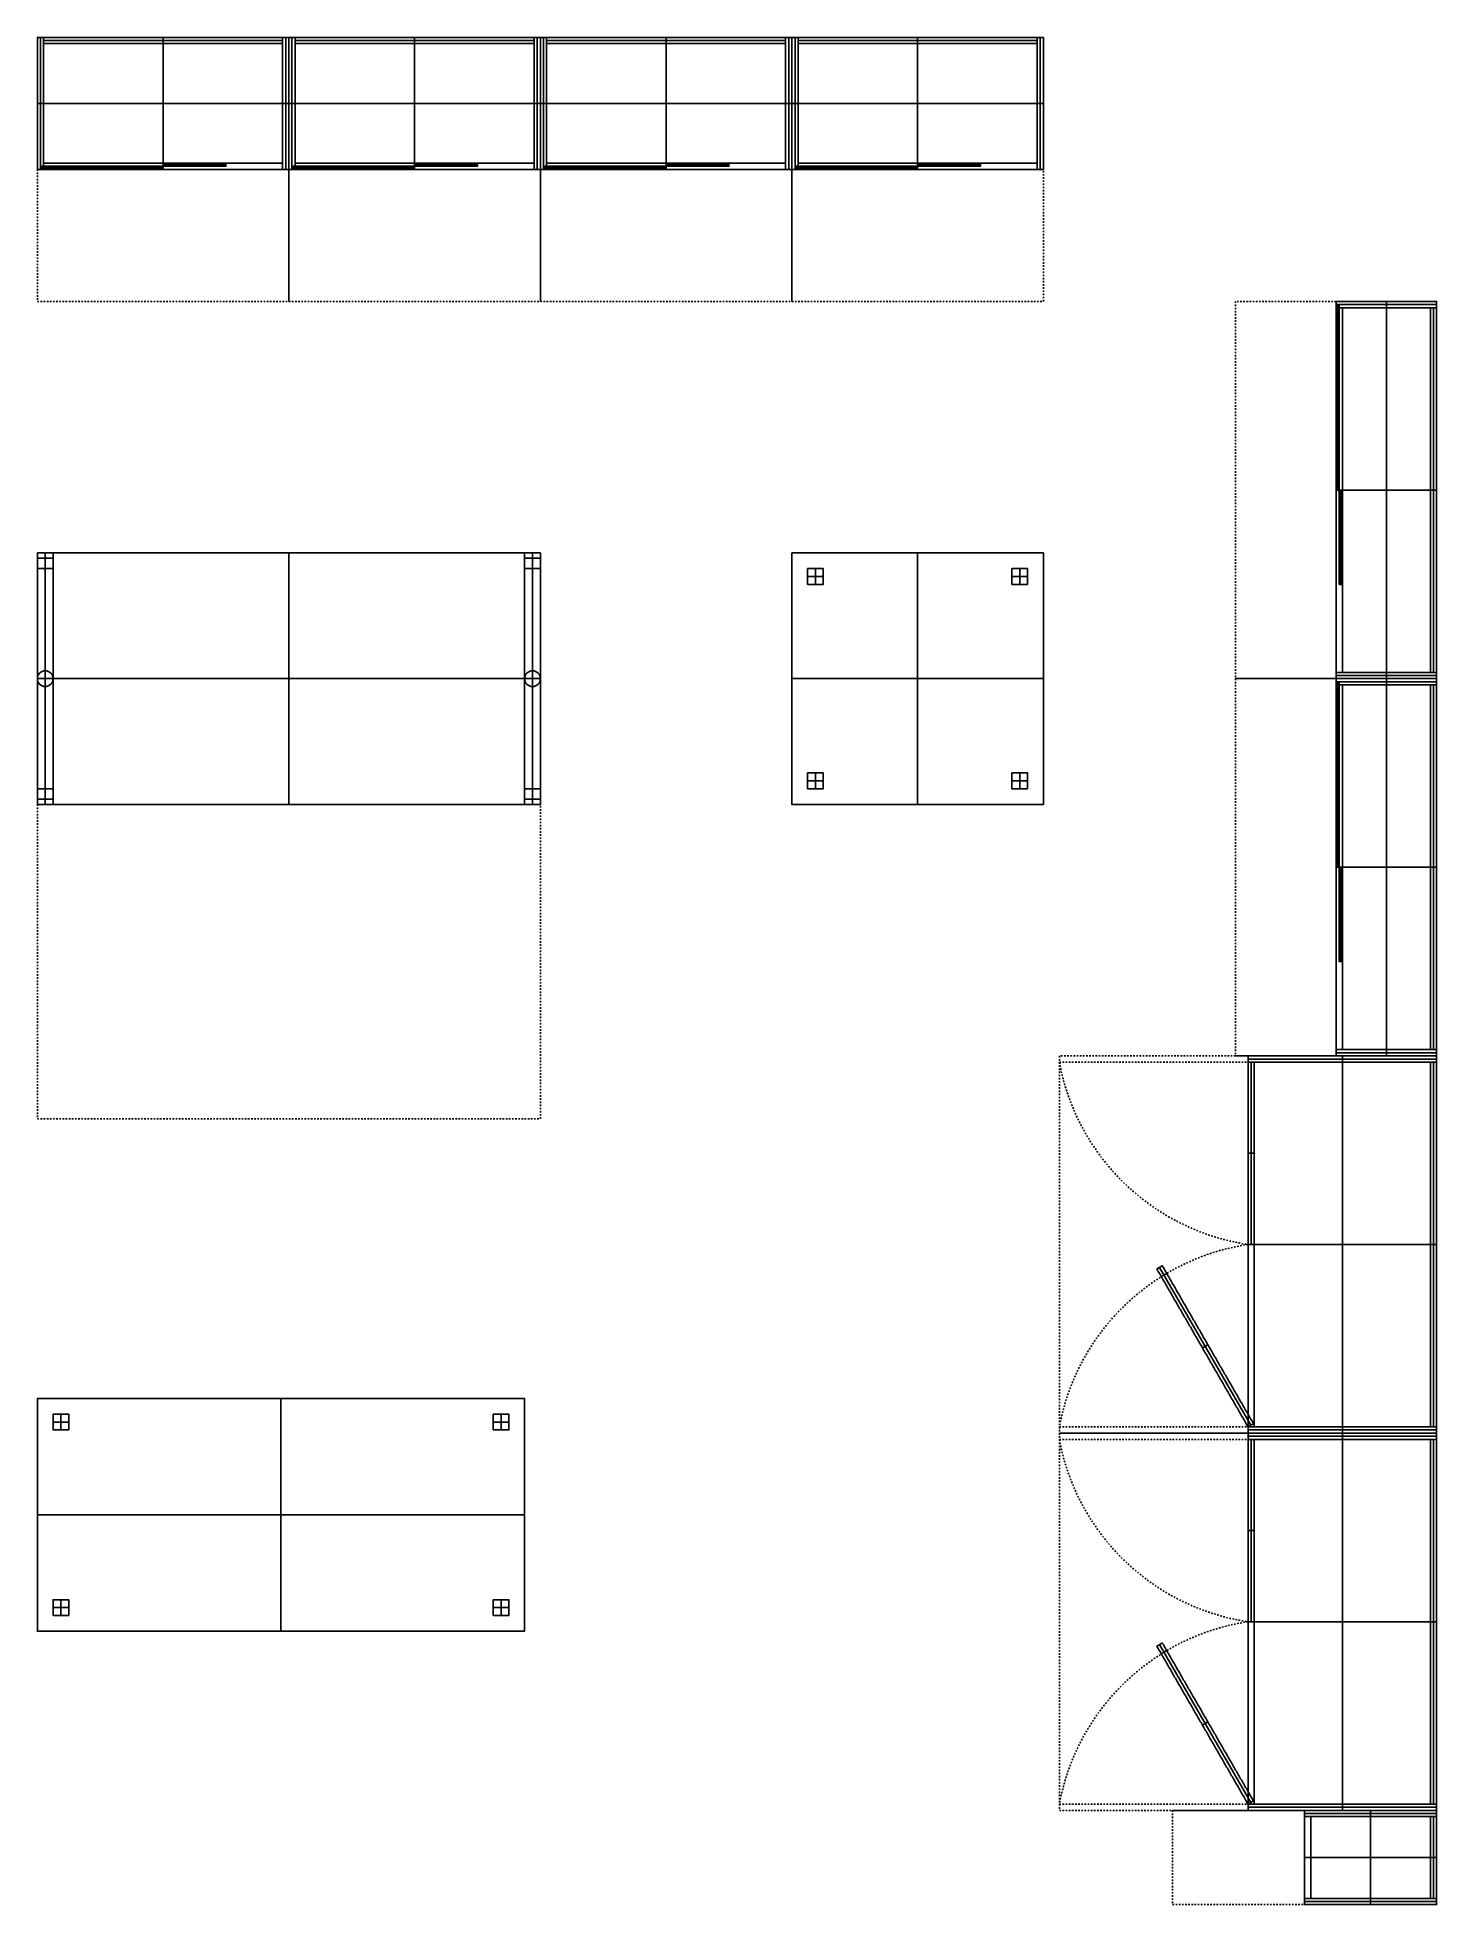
# Model space of a CAD drawing. Header units: millimetres. Extents: x 1939 to 6390, y -5520 to 420.
import ezdxf

# ---------------------------------------------------------------- set-up
doc = ezdxf.new("R2010")
doc.units = ezdxf.units.MM
doc.header["$MEASUREMENT"] = 0
doc.linetypes.add('Dashed', pattern=[10, 5, -5])
for name, color, linetype, true_color in [('Furniture', 18, 'Continuous', 0x000000), ('Furniture$AC-Function_area', 4, 'Dashed', 0x00ffff), ('Furniture$AC-Geom2d', 1, 'Continuous', 0xff0000), ('Furniture$AC-Geom3d', 7, 'Continuous', 0xffffff), ('Furniture$AC-Working_area', 4, 'Dashed', 0x00ffff)]:
    doc.layers.add(name, color=color, linetype=linetype, true_color=true_color)

# ---------------------------------------------------------------- blocks, each defined once
blk = doc.blocks.new('Shelf30.0x42.0')
at = {"layer": 'Furniture$AC-Function_area'}
blk.add_lwpolyline([(0, -420), (300, -420), (300, 0), (0, 0)], close=True, dxfattribs=at)
blk.add_lwpolyline([(0, -420), (300, -420), (300, 0), (0, 0)], close=True, dxfattribs=at)
at = {"layer": 'Furniture$AC-Geom2d'}
blk.add_lwpolyline([(0, 0), (300, 0), (300, 420), (0, 420)], close=True, dxfattribs=at)
at = {"layer": 'Furniture$AC-Geom3d'}
for p, q in [((10, 420), (10, 0)), ((10, 0, 780), (10, 420, 780)), ((150, 420), (150, 400)), ((150, 400, 780), (150, 420, 780)), ((150, 420, 780), (150, 0, 780)), ((150, 0, 800), (150, 420, 800)), ((290, 420), (290, 0)), ((290, 0, 780), (290, 420, 780)), ((20, 410), (280, 410)), ((20, 410, 780), (280, 410, 780)), ((150, 400, 50), (150, 20, 50)), ((150, 20), (150, 400)), ((150, 400, 420), (150, 20, 420)), ((150, 20, 440), (150, 400, 440)), ((0, 210, 780), (300, 210, 780)), ((0, 210, 800), (300, 210, 800)), ((0, 210), (20, 210)), ((0, 210, 780), (20, 210, 780)), ((20, 210, 50), (280, 210, 50)), ((20, 210), (280, 210)), ((20, 210, 420), (280, 210, 420)), ((20, 210, 440), (280, 210, 440)), ((280, 210), (300, 210)), ((280, 210, 780), (300, 210, 780))]:
    blk.add_line(p, q, dxfattribs=at)
for points in [[(0, 0, 780), (0, 210, 780), (0, 420, 780)], [(0, 420, 780), (150, 420, 780), (300, 420, 780)], [(0, 420, 800), (0, 210, 800), (0, 0, 800)], [(300, 420, 800), (150, 420, 800), (0, 420, 800)], [(0, 420, 780), (0, 420, 790), (0, 420, 800)], [(0, 420, 790), (0, 210, 790), (0, 0, 790)], [(300, 420, 790), (150, 420, 790), (0, 420, 790)], [(0, 0), (0, 210), (0, 420)], [(0, 420), (10, 420), (20, 420)], [(0, 420, 780), (0, 210, 780), (0, 0, 780)], [(20, 420, 780), (10, 420, 780), (0, 420, 780)], [(0, 420), (0, 420, 390), (0, 420, 780)], [(0, 420, 390), (0, 210, 390), (0, 0, 390)], [(20, 420, 390), (10, 420, 390), (0, 420, 390)], [(10, 420), (10, 420, 390), (10, 420, 780)], [(20, 400), (20, 410), (20, 420)], [(20, 420), (150, 420), (280, 420)], [(20, 420, 780), (20, 410, 780), (20, 400, 780)], [(280, 420, 780), (150, 420, 780), (20, 420, 780)], [(20, 420), (20, 420, 390), (20, 420, 780)], [(20, 420, 390), (20, 410, 390), (20, 400, 390)], [(280, 420, 390), (150, 420, 390), (20, 420, 390)], [(20, 420), (20, 210), (20, 0)], [(20, 0, 780), (20, 210, 780), (20, 420, 780)], [(20, 420), (20, 420, 390), (20, 420, 780)], [(20, 0, 390), (20, 210, 390), (20, 420, 390)], [(150, 420), (150, 420, 390), (150, 420, 780)], [(150, 420, 780), (150, 420, 790), (150, 420, 800)], [(280, 420), (280, 410), (280, 400)], [(280, 400, 780), (280, 410, 780), (280, 420, 780)], [(280, 420), (280, 420, 390), (280, 420, 780)], [(280, 400, 390), (280, 410, 390), (280, 420, 390)], [(280, 0), (280, 210), (280, 420)], [(280, 420), (290, 420), (300, 420)], [(280, 420, 780), (280, 210, 780), (280, 0, 780)], [(300, 420, 780), (290, 420, 780), (280, 420, 780)], [(280, 420), (280, 420, 390), (280, 420, 780)], [(280, 420, 390), (280, 210, 390), (280, 0, 390)], [(300, 420, 390), (290, 420, 390), (280, 420, 390)], [(290, 420), (290, 420, 390), (290, 420, 780)], [(300, 420, 780), (300, 210, 780), (300, 0, 780)], [(300, 0, 800), (300, 210, 800), (300, 420, 800)], [(300, 420, 780), (300, 420, 790), (300, 420, 800)], [(300, 0, 790), (300, 210, 790), (300, 420, 790)], [(300, 420), (300, 210), (300, 0)], [(300, 0, 780), (300, 210, 780), (300, 420, 780)], [(300, 420), (300, 420, 390), (300, 420, 780)], [(300, 0, 390), (300, 210, 390), (300, 420, 390)], [(20, 410), (20, 410, 390), (20, 410, 780)], [(280, 400), (150, 400), (20, 400)], [(20, 400, 780), (150, 400, 780), (280, 400, 780)], [(20, 400), (20, 400, 390), (20, 400, 780)], [(20, 400, 390), (150, 400, 390), (280, 400, 390)], [(20, 20, 50), (20, 210, 50), (20, 400, 50)], [(20, 400, 50), (150, 400, 50), (280, 400, 50)], [(20, 400), (20, 210), (20, 20)], [(280, 400), (150, 400), (20, 400)], [(20, 400, 50), (20, 400, 25), (20, 400)], [(20, 400, 25), (20, 210, 25), (20, 20, 25)], [(280, 400, 25), (150, 400, 25), (20, 400, 25)], [(20, 20, 420), (20, 210, 420), (20, 400, 420)], [(20, 400, 420), (150, 400, 420), (280, 400, 420)], [(20, 400, 440), (20, 210, 440), (20, 20, 440)], [(280, 400, 440), (150, 400, 440), (20, 400, 440)], [(20, 400, 420), (20, 400, 430), (20, 400, 440)], [(20, 400, 430), (20, 210, 430), (20, 20, 430)], [(280, 400, 430), (150, 400, 430), (20, 400, 430)], [(150, 400), (150, 400, 390), (150, 400, 780)], [(150, 400, 50), (150, 400, 25), (150, 400)], [(150, 400, 420), (150, 400, 430), (150, 400, 440)], [(280, 410), (280, 410, 390), (280, 410, 780)], [(280, 400), (280, 400, 390), (280, 400, 780)], [(280, 400, 50), (280, 210, 50), (280, 20, 50)], [(280, 20), (280, 210), (280, 400)], [(280, 400, 50), (280, 400, 25), (280, 400)], [(280, 20, 25), (280, 210, 25), (280, 400, 25)], [(280, 400, 420), (280, 210, 420), (280, 20, 420)], [(280, 20, 440), (280, 210, 440), (280, 400, 440)], [(280, 400, 420), (280, 400, 430), (280, 400, 440)], [(280, 20, 430), (280, 210, 430), (280, 400, 430)], [(0, 210, 780), (0, 210, 790), (0, 210, 800)], [(0, 210), (0, 210, 390), (0, 210, 780)], [(20, 210), (20, 210, 390), (20, 210, 780)], [(20, 210, 50), (20, 210, 25), (20, 210)], [(20, 210, 420), (20, 210, 430), (20, 210, 440)], [(280, 210), (280, 210, 390), (280, 210, 780)], [(280, 210, 50), (280, 210, 25), (280, 210)], [(280, 210, 420), (280, 210, 430), (280, 210, 440)], [(300, 210, 780), (300, 210, 790), (300, 210, 800)], [(300, 210), (300, 210, 390), (300, 210, 780)], [(300, 0, 780), (150, 0, 780), (0, 0, 780)], [(0, 0, 800), (150, 0, 800), (300, 0, 800)], [(0, 0, 780), (0, 0, 790), (0, 0, 800)], [(0, 0, 790), (150, 0, 790), (300, 0, 790)], [(20, 0), (10, 0), (0, 0)], [(0, 0, 780), (10, 0, 780), (20, 0, 780)], [(0, 0), (0, 0, 390), (0, 0, 780)], [(0, 0, 390), (10, 0, 390), (20, 0, 390)], [(10, 0), (10, 0, 390), (10, 0, 780)], [(280, 20, 50), (150, 20, 50), (20, 20, 50)], [(20, 20), (150, 20), (280, 20)], [(20, 20, 50), (20, 20, 25), (20, 20)], [(20, 20, 25), (150, 20, 25), (280, 20, 25)], [(280, 20, 420), (150, 20, 420), (20, 20, 420)], [(20, 20, 440), (150, 20, 440), (280, 20, 440)], [(20, 20, 420), (20, 20, 430), (20, 20, 440)], [(20, 20, 430), (150, 20, 430), (280, 20, 430)], [(20, 0), (20, 0, 390), (20, 0, 780)], [(150, 20, 50), (150, 20, 25), (150, 20)], [(150, 20, 420), (150, 20, 430), (150, 20, 440)], [(150, 0, 780), (150, 0, 790), (150, 0, 800)], [(280, 20, 50), (280, 20, 25), (280, 20)], [(280, 20, 420), (280, 20, 430), (280, 20, 440)], [(300, 0), (290, 0), (280, 0)], [(280, 0, 780), (290, 0, 780), (300, 0, 780)], [(280, 0), (280, 0, 390), (280, 0, 780)], [(280, 0, 390), (290, 0, 390), (300, 0, 390)], [(290, 0), (290, 0, 390), (290, 0, 780)], [(300, 0, 780), (300, 0, 790), (300, 0, 800)], [(300, 0), (300, 0, 390), (300, 0, 780)]]:
    blk.add_open_spline(points, degree=2, dxfattribs=at)
blk = doc.blocks.new('Table155.0x74.0')
at = {"layer": 'Furniture'}
blk.add_point((0, 0), dxfattribs=at)
blk.add_point((0, 0), dxfattribs=at)
at = {"layer": 'Furniture$AC-Geom2d'}
blk.add_lwpolyline([(0, 0), (1550, 0), (1550, 740), (0, 740)], close=True, dxfattribs=at)
at = {"layer": 'Furniture$AC-Geom3d'}
for p, q in [((775, 740, 800), (775, 0, 800)), ((775, 0, 820), (775, 740, 820)), ((50, 665), (100, 665)), ((50, 665, 800), (100, 665, 800)), ((75, 690), (75, 640)), ((75, 640, 800), (75, 690, 800)), ((1450, 665), (1500, 665)), ((1450, 665, 800), (1500, 665, 800)), ((1475, 690), (1475, 640)), ((1475, 640, 800), (1475, 690, 800)), ((0, 370, 800), (1550, 370, 800)), ((0, 370, 820), (1550, 370, 820)), ((50, 75), (100, 75)), ((50, 75, 800), (100, 75, 800)), ((75, 100), (75, 50)), ((75, 50, 800), (75, 100, 800)), ((1450, 75), (1500, 75)), ((1450, 75, 800), (1500, 75, 800)), ((1475, 100), (1475, 50)), ((1475, 50, 800), (1475, 100, 800))]:
    blk.add_line(p, q, dxfattribs=at)
for points in [[(0, 0, 800), (0, 370, 800), (0, 740, 800)], [(0, 740, 800), (775, 740, 800), (1550, 740, 800)], [(0, 740, 820), (0, 370, 820), (0, 0, 820)], [(1550, 740, 820), (775, 740, 820), (0, 740, 820)], [(0, 740, 800), (0, 740, 810), (0, 740, 820)], [(0, 740, 810), (0, 370, 810), (0, 0, 810)], [(1550, 740, 810), (775, 740, 810), (0, 740, 810)], [(775, 740, 800), (775, 740, 810), (775, 740, 820)], [(1550, 740, 800), (1550, 370, 800), (1550, 0, 800)], [(1550, 0, 820), (1550, 370, 820), (1550, 740, 820)], [(1550, 740, 800), (1550, 740, 810), (1550, 740, 820)], [(1550, 0, 810), (1550, 370, 810), (1550, 740, 810)], [(50, 640), (50, 665), (50, 690)], [(50, 690), (75, 690), (100, 690)], [(50, 690, 800), (50, 665, 800), (50, 640, 800)], [(100, 690, 800), (75, 690, 800), (50, 690, 800)], [(50, 690), (50, 690, 400), (50, 690, 800)], [(50, 690, 400), (50, 665, 400), (50, 640, 400)], [(100, 690, 400), (75, 690, 400), (50, 690, 400)], [(50, 665), (50, 665, 400), (50, 665, 800)], [(75, 690), (75, 690, 400), (75, 690, 800)], [(100, 690), (100, 665), (100, 640)], [(100, 640, 800), (100, 665, 800), (100, 690, 800)], [(100, 690), (100, 690, 400), (100, 690, 800)], [(100, 640, 400), (100, 665, 400), (100, 690, 400)], [(100, 665), (100, 665, 400), (100, 665, 800)], [(1450, 640), (1450, 665), (1450, 690)], [(1450, 690), (1475, 690), (1500, 690)], [(1450, 690, 800), (1450, 665, 800), (1450, 640, 800)], [(1500, 690, 800), (1475, 690, 800), (1450, 690, 800)], [(1450, 690), (1450, 690, 400), (1450, 690, 800)], [(1450, 690, 400), (1450, 665, 400), (1450, 640, 400)], [(1500, 690, 400), (1475, 690, 400), (1450, 690, 400)], [(1450, 665), (1450, 665, 400), (1450, 665, 800)], [(1475, 690), (1475, 690, 400), (1475, 690, 800)], [(1500, 690), (1500, 665), (1500, 640)], [(1500, 640, 800), (1500, 665, 800), (1500, 690, 800)], [(1500, 690), (1500, 690, 400), (1500, 690, 800)], [(1500, 640, 400), (1500, 665, 400), (1500, 690, 400)], [(1500, 665), (1500, 665, 400), (1500, 665, 800)], [(100, 640), (75, 640), (50, 640)], [(50, 640, 800), (75, 640, 800), (100, 640, 800)], [(50, 640), (50, 640, 400), (50, 640, 800)], [(50, 640, 400), (75, 640, 400), (100, 640, 400)], [(75, 640), (75, 640, 400), (75, 640, 800)], [(100, 640), (100, 640, 400), (100, 640, 800)], [(1500, 640), (1475, 640), (1450, 640)], [(1450, 640, 800), (1475, 640, 800), (1500, 640, 800)], [(1450, 640), (1450, 640, 400), (1450, 640, 800)], [(1450, 640, 400), (1475, 640, 400), (1500, 640, 400)], [(1475, 640), (1475, 640, 400), (1475, 640, 800)], [(1500, 640), (1500, 640, 400), (1500, 640, 800)], [(0, 370, 800), (0, 370, 810), (0, 370, 820)], [(1550, 370, 800), (1550, 370, 810), (1550, 370, 820)], [(50, 50), (50, 75), (50, 100)], [(50, 100), (75, 100), (100, 100)], [(50, 100, 800), (50, 75, 800), (50, 50, 800)], [(100, 100, 800), (75, 100, 800), (50, 100, 800)], [(50, 100), (50, 100, 400), (50, 100, 800)], [(50, 100, 400), (50, 75, 400), (50, 50, 400)], [(100, 100, 400), (75, 100, 400), (50, 100, 400)], [(50, 75), (50, 75, 400), (50, 75, 800)], [(75, 100), (75, 100, 400), (75, 100, 800)], [(100, 100), (100, 75), (100, 50)], [(100, 50, 800), (100, 75, 800), (100, 100, 800)], [(100, 100), (100, 100, 400), (100, 100, 800)], [(100, 50, 400), (100, 75, 400), (100, 100, 400)], [(100, 75), (100, 75, 400), (100, 75, 800)], [(1450, 50), (1450, 75), (1450, 100)], [(1450, 100), (1475, 100), (1500, 100)], [(1450, 100, 800), (1450, 75, 800), (1450, 50, 800)], [(1500, 100, 800), (1475, 100, 800), (1450, 100, 800)], [(1450, 100), (1450, 100, 400), (1450, 100, 800)], [(1450, 100, 400), (1450, 75, 400), (1450, 50, 400)], [(1500, 100, 400), (1475, 100, 400), (1450, 100, 400)], [(1450, 75), (1450, 75, 400), (1450, 75, 800)], [(1475, 100), (1475, 100, 400), (1475, 100, 800)], [(1500, 100), (1500, 75), (1500, 50)], [(1500, 50, 800), (1500, 75, 800), (1500, 100, 800)], [(1500, 100), (1500, 100, 400), (1500, 100, 800)], [(1500, 50, 400), (1500, 75, 400), (1500, 100, 400)], [(1500, 75), (1500, 75, 400), (1500, 75, 800)], [(1550, 0, 800), (775, 0, 800), (0, 0, 800)], [(0, 0, 820), (775, 0, 820), (1550, 0, 820)], [(0, 0, 800), (0, 0, 810), (0, 0, 820)], [(0, 0, 810), (775, 0, 810), (1550, 0, 810)], [(100, 50), (75, 50), (50, 50)], [(50, 50, 800), (75, 50, 800), (100, 50, 800)], [(50, 50), (50, 50, 400), (50, 50, 800)], [(50, 50, 400), (75, 50, 400), (100, 50, 400)], [(75, 50), (75, 50, 400), (75, 50, 800)], [(100, 50), (100, 50, 400), (100, 50, 800)], [(775, 0, 800), (775, 0, 810), (775, 0, 820)], [(1500, 50), (1475, 50), (1450, 50)], [(1450, 50, 800), (1475, 50, 800), (1500, 50, 800)], [(1450, 50), (1450, 50, 400), (1450, 50, 800)], [(1450, 50, 400), (1475, 50, 400), (1500, 50, 400)], [(1475, 50), (1475, 50, 400), (1475, 50, 800)], [(1500, 50), (1500, 50, 400), (1500, 50, 800)], [(1550, 0, 800), (1550, 0, 810), (1550, 0, 820)]]:
    blk.add_open_spline(points, degree=2, dxfattribs=at)
blk = doc.blocks.new('filling cabinet120.0x60.0')
at = {"layer": 'Furniture$AC-Function_area'}
for p, q in [((20, -600), (20, 0)), ((1180, -600), (1180, 0))]:
    blk.add_line(p, q, dxfattribs=at)
blk.add_lwpolyline([(0, -600), (1200, -600), (1200, 0), (0, 0)], close=True, dxfattribs=at)
blk.add_lwpolyline([(0, -600), (1200, -600), (1200, 0), (0, 0)], close=True, dxfattribs=at)
for centre, start, end in [((-111.6, 107.5), 280.5362, 351.40584), ((1311.6, 107.5), 188.59416, 259.4638)]:
    blk.add_arc(centre, 719.7, start, end, dxfattribs=at)
at = {"layer": 'Furniture$AC-Geom2d'}
blk.add_lwpolyline([(0, 0), (1200, 0), (1200, 600), (0, 600)], close=True, dxfattribs=at)
at = {"layer": 'Furniture$AC-Geom3d'}
for p, q in [((10, 600), (10, 0)), ((10, 0, 1980), (10, 600, 1980)), ((600, 600), (600, 580)), ((600, 580, 1980), (600, 600, 1980)), ((600, 600, 1980), (600, 0, 1980)), ((600, 0, 2000), (600, 600, 2000)), ((1190, 600), (1190, 0)), ((1190, 0, 1980), (1190, 600, 1980)), ((20, 590), (1180, 590)), ((20, 590, 1980), (1180, 590, 1980)), ((600, 580, 50), (600, 20, 50)), ((600, 20), (600, 580)), ((600, 580, 420), (600, 20, 420)), ((600, 20, 440), (600, 580, 440)), ((600, 580, 790), (600, 20, 790)), ((600, 20, 810), (600, 580, 810)), ((600, 580, 1160), (600, 20, 1160)), ((600, 20, 1180), (600, 580, 1180)), ((600, 580, 1530), (600, 20, 1530)), ((600, 20, 1550), (600, 580, 1550)), ((0, 300, 1980), (1200, 300, 1980)), ((0, 300, 2000), (1200, 300, 2000)), ((0, 300), (20, 300)), ((0, 300, 1980), (20, 300, 1980)), ((20, 300, 50), (1180, 300, 50)), ((20, 300), (1180, 300)), ((20, 300, 420), (1180, 300, 420)), ((20, 300, 440), (1180, 300, 440)), ((20, 300, 790), (1180, 300, 790)), ((20, 300, 810), (1180, 300, 810)), ((20, 300, 1160), (1180, 300, 1160)), ((20, 300, 1180), (1180, 300, 1180)), ((20, 300, 1530), (1180, 300, 1530)), ((20, 300, 1550), (1180, 300, 1550)), ((1180, 300), (1200, 300)), ((1180, 300, 1980), (1200, 300, 1980)), ((20, 10, 30), (600, 10, 30)), ((20, 10, 1980), (600, 10, 1980)), ((310, 20, 30), (310, 0, 30)), ((310, 0, 1980), (310, 20, 1980)), ((672.7, -281.3, 30), (1175, 8.7, 30)), ((672.7, -281.3, 1980), (1175, 8.7, 1980)), ((918.9, -127.7, 30), (928.9, -145, 30)), ((928.9, -145, 1980), (918.9, -127.7, 1980))]:
    blk.add_line(p, q, dxfattribs=at)
for points in [[(0, 0, 1980), (0, 300, 1980), (0, 600, 1980)], [(0, 600, 1980), (600, 600, 1980), (1200, 600, 1980)], [(0, 600, 2000), (0, 300, 2000), (0, 0, 2000)], [(1200, 600, 2000), (600, 600, 2000), (0, 600, 2000)], [(0, 600, 1980), (0, 600, 1990), (0, 600, 2000)], [(0, 600, 1990), (0, 300, 1990), (0, 0, 1990)], [(1200, 600, 1990), (600, 600, 1990), (0, 600, 1990)], [(0, 0), (0, 300), (0, 600)], [(0, 600), (10, 600), (20, 600)], [(0, 600, 1980), (0, 300, 1980), (0, 0, 1980)], [(20, 600, 1980), (10, 600, 1980), (0, 600, 1980)], [(0, 600), (0, 600, 990), (0, 600, 1980)], [(0, 600, 990), (0, 300, 990), (0, 0, 990)], [(20, 600, 990), (10, 600, 990), (0, 600, 990)], [(10, 600), (10, 600, 990), (10, 600, 1980)], [(20, 580), (20, 590), (20, 600)], [(20, 600), (600, 600), (1180, 600)], [(20, 600, 1980), (20, 590, 1980), (20, 580, 1980)], [(1180, 600, 1980), (600, 600, 1980), (20, 600, 1980)], [(20, 600), (20, 600, 990), (20, 600, 1980)], [(20, 600, 990), (20, 590, 990), (20, 580, 990)], [(1180, 600, 990), (600, 600, 990), (20, 600, 990)], [(20, 600), (20, 300), (20, 0)], [(20, 0, 1980), (20, 300, 1980), (20, 600, 1980)], [(20, 600), (20, 600, 990), (20, 600, 1980)], [(20, 0, 990), (20, 300, 990), (20, 600, 990)], [(600, 600), (600, 600, 990), (600, 600, 1980)], [(600, 600, 1980), (600, 600, 1990), (600, 600, 2000)], [(1180, 600), (1180, 590), (1180, 580)], [(1180, 580, 1980), (1180, 590, 1980), (1180, 600, 1980)], [(1180, 600), (1180, 600, 990), (1180, 600, 1980)], [(1180, 580, 990), (1180, 590, 990), (1180, 600, 990)], [(1180, 0), (1180, 300), (1180, 600)], [(1180, 600), (1190, 600), (1200, 600)], [(1180, 600, 1980), (1180, 300, 1980), (1180, 0, 1980)], [(1200, 600, 1980), (1190, 600, 1980), (1180, 600, 1980)], [(1180, 600), (1180, 600, 990), (1180, 600, 1980)], [(1180, 600, 990), (1180, 300, 990), (1180, 0, 990)], [(1200, 600, 990), (1190, 600, 990), (1180, 600, 990)], [(1190, 600), (1190, 600, 990), (1190, 600, 1980)], [(1200, 600, 1980), (1200, 300, 1980), (1200, 0, 1980)], [(1200, 0, 2000), (1200, 300, 2000), (1200, 600, 2000)], [(1200, 600, 1980), (1200, 600, 1990), (1200, 600, 2000)], [(1200, 0, 1990), (1200, 300, 1990), (1200, 600, 1990)], [(1200, 600), (1200, 300), (1200, 0)], [(1200, 0, 1980), (1200, 300, 1980), (1200, 600, 1980)], [(1200, 600), (1200, 600, 990), (1200, 600, 1980)], [(1200, 0, 990), (1200, 300, 990), (1200, 600, 990)], [(20, 590), (20, 590, 990), (20, 590, 1980)], [(1180, 580), (600, 580), (20, 580)], [(20, 580, 1980), (600, 580, 1980), (1180, 580, 1980)], [(20, 580), (20, 580, 990), (20, 580, 1980)], [(20, 580, 990), (600, 580, 990), (1180, 580, 990)], [(20, 20, 50), (20, 300, 50), (20, 580, 50)], [(20, 580, 50), (600, 580, 50), (1180, 580, 50)], [(20, 580), (20, 300), (20, 20)], [(1180, 580), (600, 580), (20, 580)], [(20, 580, 50), (20, 580, 25), (20, 580)], [(20, 580, 25), (20, 300, 25), (20, 20, 25)], [(1180, 580, 25), (600, 580, 25), (20, 580, 25)], [(20, 20, 420), (20, 300, 420), (20, 580, 420)], [(20, 580, 420), (600, 580, 420), (1180, 580, 420)], [(20, 580, 440), (20, 300, 440), (20, 20, 440)], [(1180, 580, 440), (600, 580, 440), (20, 580, 440)], [(20, 580, 420), (20, 580, 430), (20, 580, 440)], [(20, 580, 430), (20, 300, 430), (20, 20, 430)], [(1180, 580, 430), (600, 580, 430), (20, 580, 430)], [(20, 20, 790), (20, 300, 790), (20, 580, 790)], [(20, 580, 790), (600, 580, 790), (1180, 580, 790)], [(20, 580, 810), (20, 300, 810), (20, 20, 810)], [(1180, 580, 810), (600, 580, 810), (20, 580, 810)], [(20, 580, 790), (20, 580, 800), (20, 580, 810)], [(20, 580, 800), (20, 300, 800), (20, 20, 800)], [(1180, 580, 800), (600, 580, 800), (20, 580, 800)], [(20, 20, 1160), (20, 300, 1160), (20, 580, 1160)], [(20, 580, 1160), (600, 580, 1160), (1180, 580, 1160)], [(20, 580, 1180), (20, 300, 1180), (20, 20, 1180)], [(1180, 580, 1180), (600, 580, 1180), (20, 580, 1180)], [(20, 580, 1160), (20, 580, 1170), (20, 580, 1180)], [(20, 580, 1170), (20, 300, 1170), (20, 20, 1170)], [(1180, 580, 1170), (600, 580, 1170), (20, 580, 1170)], [(20, 20, 1530), (20, 300, 1530), (20, 580, 1530)], [(20, 580, 1530), (600, 580, 1530), (1180, 580, 1530)], [(20, 580, 1550), (20, 300, 1550), (20, 20, 1550)], [(1180, 580, 1550), (600, 580, 1550), (20, 580, 1550)], [(20, 580, 1530), (20, 580, 1540), (20, 580, 1550)], [(20, 580, 1540), (20, 300, 1540), (20, 20, 1540)], [(1180, 580, 1540), (600, 580, 1540), (20, 580, 1540)], [(600, 580), (600, 580, 990), (600, 580, 1980)], [(600, 580, 50), (600, 580, 25), (600, 580)], [(600, 580, 420), (600, 580, 430), (600, 580, 440)], [(600, 580, 790), (600, 580, 800), (600, 580, 810)], [(600, 580, 1160), (600, 580, 1170), (600, 580, 1180)], [(600, 580, 1530), (600, 580, 1540), (600, 580, 1550)], [(1180, 590), (1180, 590, 990), (1180, 590, 1980)], [(1180, 580), (1180, 580, 990), (1180, 580, 1980)], [(1180, 580, 50), (1180, 300, 50), (1180, 20, 50)], [(1180, 20), (1180, 300), (1180, 580)], [(1180, 580, 50), (1180, 580, 25), (1180, 580)], [(1180, 20, 25), (1180, 300, 25), (1180, 580, 25)], [(1180, 580, 420), (1180, 300, 420), (1180, 20, 420)], [(1180, 20, 440), (1180, 300, 440), (1180, 580, 440)], [(1180, 580, 420), (1180, 580, 430), (1180, 580, 440)], [(1180, 20, 430), (1180, 300, 430), (1180, 580, 430)], [(1180, 580, 790), (1180, 300, 790), (1180, 20, 790)], [(1180, 20, 810), (1180, 300, 810), (1180, 580, 810)], [(1180, 580, 790), (1180, 580, 800), (1180, 580, 810)], [(1180, 20, 800), (1180, 300, 800), (1180, 580, 800)], [(1180, 580, 1160), (1180, 300, 1160), (1180, 20, 1160)], [(1180, 20, 1180), (1180, 300, 1180), (1180, 580, 1180)], [(1180, 580, 1160), (1180, 580, 1170), (1180, 580, 1180)], [(1180, 20, 1170), (1180, 300, 1170), (1180, 580, 1170)], [(1180, 580, 1530), (1180, 300, 1530), (1180, 20, 1530)], [(1180, 20, 1550), (1180, 300, 1550), (1180, 580, 1550)], [(1180, 580, 1530), (1180, 580, 1540), (1180, 580, 1550)], [(1180, 20, 1540), (1180, 300, 1540), (1180, 580, 1540)], [(0, 300, 1980), (0, 300, 1990), (0, 300, 2000)], [(0, 300), (0, 300, 990), (0, 300, 1980)], [(20, 300), (20, 300, 990), (20, 300, 1980)], [(20, 300, 50), (20, 300, 25), (20, 300)], [(20, 300, 420), (20, 300, 430), (20, 300, 440)], [(20, 300, 790), (20, 300, 800), (20, 300, 810)], [(20, 300, 1160), (20, 300, 1170), (20, 300, 1180)], [(20, 300, 1530), (20, 300, 1540), (20, 300, 1550)], [(1180, 300), (1180, 300, 990), (1180, 300, 1980)], [(1180, 300, 50), (1180, 300, 25), (1180, 300)], [(1180, 300, 420), (1180, 300, 430), (1180, 300, 440)], [(1180, 300, 790), (1180, 300, 800), (1180, 300, 810)], [(1180, 300, 1160), (1180, 300, 1170), (1180, 300, 1180)], [(1180, 300, 1530), (1180, 300, 1540), (1180, 300, 1550)], [(1200, 300, 1980), (1200, 300, 1990), (1200, 300, 2000)], [(1200, 300), (1200, 300, 990), (1200, 300, 1980)], [(1200, 0, 1980), (600, 0, 1980), (0, 0, 1980)], [(0, 0, 2000), (600, 0, 2000), (1200, 0, 2000)], [(0, 0, 1980), (0, 0, 1990), (0, 0, 2000)], [(0, 0, 1990), (600, 0, 1990), (1200, 0, 1990)], [(20, 0), (10, 0), (0, 0)], [(0, 0, 1980), (10, 0, 1980), (20, 0, 1980)], [(0, 0), (0, 0, 990), (0, 0, 1980)], [(0, 0, 990), (10, 0, 990), (20, 0, 990)], [(10, 0), (10, 0, 990), (10, 0, 1980)], [(1180, 20, 50), (600, 20, 50), (20, 20, 50)], [(20, 20), (600, 20), (1180, 20)], [(20, 20, 50), (20, 20, 25), (20, 20)], [(20, 20, 25), (600, 20, 25), (1180, 20, 25)], [(1180, 20, 420), (600, 20, 420), (20, 20, 420)], [(20, 20, 440), (600, 20, 440), (1180, 20, 440)], [(20, 20, 420), (20, 20, 430), (20, 20, 440)], [(20, 20, 430), (600, 20, 430), (1180, 20, 430)], [(1180, 20, 790), (600, 20, 790), (20, 20, 790)], [(20, 20, 810), (600, 20, 810), (1180, 20, 810)], [(20, 20, 790), (20, 20, 800), (20, 20, 810)], [(20, 20, 800), (600, 20, 800), (1180, 20, 800)], [(1180, 20, 1160), (600, 20, 1160), (20, 20, 1160)], [(20, 20, 1180), (600, 20, 1180), (1180, 20, 1180)], [(20, 20, 1160), (20, 20, 1170), (20, 20, 1180)], [(20, 20, 1170), (600, 20, 1170), (1180, 20, 1170)], [(1180, 20, 1530), (600, 20, 1530), (20, 20, 1530)], [(20, 20, 1550), (600, 20, 1550), (1180, 20, 1550)], [(20, 20, 1530), (20, 20, 1540), (20, 20, 1550)], [(20, 20, 1540), (600, 20, 1540), (1180, 20, 1540)], [(20, 0, 30), (20, 10, 30), (20, 20, 30)], [(20, 20, 30), (310, 20, 30), (600, 20, 30)], [(20, 20, 1980), (20, 10, 1980), (20, 0, 1980)], [(600, 20, 1980), (310, 20, 1980), (20, 20, 1980)], [(20, 20, 30), (20, 20, 1005), (20, 20, 1980)], [(20, 20, 1005), (20, 10, 1005), (20, 0, 1005)], [(600, 20, 1005), (310, 20, 1005), (20, 20, 1005)], [(20, 10, 30), (20, 10, 1005), (20, 10, 1980)], [(20, 0), (20, 0, 990), (20, 0, 1980)], [(600, 0, 30), (310, 0, 30), (20, 0, 30)], [(20, 0, 1980), (310, 0, 1980), (600, 0, 1980)], [(20, 0, 30), (20, 0, 1005), (20, 0, 1980)], [(20, 0, 1005), (310, 0, 1005), (600, 0, 1005)], [(310, 20, 30), (310, 20, 1005), (310, 20, 1980)], [(310, 0, 30), (310, 0, 1005), (310, 0, 1980)], [(600, 20, 50), (600, 20, 25), (600, 20)], [(600, 20, 420), (600, 20, 430), (600, 20, 440)], [(600, 20, 790), (600, 20, 800), (600, 20, 810)], [(600, 20, 1160), (600, 20, 1170), (600, 20, 1180)], [(600, 20, 1530), (600, 20, 1540), (600, 20, 1550)], [(600, 20, 30), (600, 10, 30), (600, 0, 30)], [(600, 0, 1980), (600, 10, 1980), (600, 20, 1980)], [(600, 20, 30), (600, 20, 1005), (600, 20, 1980)], [(600, 0, 1005), (600, 10, 1005), (600, 20, 1005)], [(600, 10, 30), (600, 10, 1005), (600, 10, 1980)], [(600, 0, 1980), (600, 0, 1990), (600, 0, 2000)], [(600, 0, 30), (600, 0, 1005), (600, 0, 1980)], [(667.7, -272.7, 30), (918.9, -127.7, 30), (1170, 17.3, 30)], [(1170, 17.3, 1980), (918.9, -127.7, 1980), (667.7, -272.7, 1980)], [(1170, 17.3, 1005), (918.9, -127.7, 1005), (667.7, -272.7, 1005)], [(1180, 0, 30), (928.9, -145, 30), (677.7, -290, 30)], [(677.7, -290, 1980), (928.9, -145, 1980), (1180, 0, 1980)], [(677.7, -290, 1005), (928.9, -145, 1005), (1180, 0, 1005)], [(1170, 17.3, 30), (1175, 8.7, 30), (1180, 0, 30)], [(1180, 0, 1980), (1175, 8.7, 1980), (1170, 17.3, 1980)], [(1170, 17.3, 30), (1170, 17.3, 1005), (1170, 17.3, 1980)], [(1180, 0, 1005), (1175, 8.7, 1005), (1170, 17.3, 1005)], [(1175, 8.7, 30), (1175, 8.7, 1005), (1175, 8.7, 1980)], [(1180, 20, 50), (1180, 20, 25), (1180, 20)], [(1180, 20, 420), (1180, 20, 430), (1180, 20, 440)], [(1180, 20, 790), (1180, 20, 800), (1180, 20, 810)], [(1180, 20, 1160), (1180, 20, 1170), (1180, 20, 1180)], [(1180, 20, 1530), (1180, 20, 1540), (1180, 20, 1550)], [(1200, 0), (1190, 0), (1180, 0)], [(1180, 0, 1980), (1190, 0, 1980), (1200, 0, 1980)], [(1180, 0), (1180, 0, 990), (1180, 0, 1980)], [(1180, 0, 990), (1190, 0, 990), (1200, 0, 990)], [(1180, 0, 30), (1180, 0, 1005), (1180, 0, 1980)], [(1190, 0), (1190, 0, 990), (1190, 0, 1980)], [(1200, 0, 1980), (1200, 0, 1990), (1200, 0, 2000)], [(1200, 0), (1200, 0, 990), (1200, 0, 1980)], [(918.9, -127.7, 30), (918.9, -127.7, 1005), (918.9, -127.7, 1980)], [(928.9, -145, 30), (928.9, -145, 1005), (928.9, -145, 1980)], [(677.7, -290, 30), (672.7, -281.3, 30), (667.7, -272.7, 30)], [(667.7, -272.7, 1980), (672.7, -281.3, 1980), (677.7, -290, 1980)], [(667.7, -272.7, 30), (667.7, -272.7, 1005), (667.7, -272.7, 1980)], [(667.7, -272.7, 1005), (672.7, -281.3, 1005), (677.7, -290, 1005)], [(672.7, -281.3, 30), (672.7, -281.3, 1005), (672.7, -281.3, 1980)], [(677.7, -290, 30), (677.7, -290, 1005), (677.7, -290, 1980)]]:
    blk.add_open_spline(points, degree=2, dxfattribs=at)
blk = doc.blocks.new('Sideboard120.0x32.0')
at = {"layer": 'Furniture$AC-Function_area'}
blk.add_lwpolyline([(0, -320), (1200, -320), (1200, 0), (0, 0)], close=True, dxfattribs=at)
blk.add_lwpolyline([(0, -320), (1200, -320), (1200, 0), (0, 0)], close=True, dxfattribs=at)
at = {"layer": 'Furniture$AC-Geom2d'}
blk.add_lwpolyline([(0, 0), (1200, 0), (1200, 320), (0, 320)], close=True, dxfattribs=at)
at = {"layer": 'Furniture$AC-Geom3d'}
for p, q in [((10, 320), (10, 0)), ((10, 0, 880), (10, 320, 880)), ((20, 310), (1180, 310)), ((20, 310, 880), (1180, 310, 880)), ((600, 320), (600, 300)), ((600, 300, 880), (600, 320, 880)), ((600, 320, 880), (600, 0, 880)), ((600, 0, 900), (600, 320, 900)), ((600, 300, 50), (600, 20, 50)), ((600, 20), (600, 300)), ((600, 300, 420), (600, 20, 420)), ((600, 20, 440), (600, 300, 440)), ((1190, 320), (1190, 0)), ((1190, 0, 880), (1190, 320, 880)), ((0, 160, 880), (1200, 160, 880)), ((0, 160, 900), (1200, 160, 900)), ((0, 160), (20, 160)), ((0, 160, 880), (20, 160, 880)), ((20, 160, 50), (1180, 160, 50)), ((20, 160), (1180, 160)), ((20, 160, 420), (1180, 160, 420)), ((20, 160, 440), (1180, 160, 440)), ((1180, 160), (1200, 160)), ((1180, 160, 880), (1200, 160, 880)), ((10, 5, 30), (600, 5, 30)), ((10, 5, 885), (600, 5, 885)), ((305, 10, 30), (305, 0, 30)), ((305, 0, 885), (305, 10, 885)), ((600, 15, 30), (900, 15, 30)), ((600, 15, 885), (900, 15, 885)), ((750, 20, 30), (750, 10, 30)), ((750, 10, 885), (750, 20, 885))]:
    blk.add_line(p, q, dxfattribs=at)
for points in [[(0, 0, 880), (0, 160, 880), (0, 320, 880)], [(0, 320, 880), (600, 320, 880), (1200, 320, 880)], [(0, 320, 900), (0, 160, 900), (0, 0, 900)], [(1200, 320, 900), (600, 320, 900), (0, 320, 900)], [(0, 320, 880), (0, 320, 890), (0, 320, 900)], [(0, 320, 890), (0, 160, 890), (0, 0, 890)], [(1200, 320, 890), (600, 320, 890), (0, 320, 890)], [(0, 0), (0, 160), (0, 320)], [(0, 320), (10, 320), (20, 320)], [(0, 320, 880), (0, 160, 880), (0, 0, 880)], [(20, 320, 880), (10, 320, 880), (0, 320, 880)], [(0, 320), (0, 320, 440), (0, 320, 880)], [(0, 320, 440), (0, 160, 440), (0, 0, 440)], [(20, 320, 440), (10, 320, 440), (0, 320, 440)], [(10, 320), (10, 320, 440), (10, 320, 880)], [(20, 300), (20, 310), (20, 320)], [(20, 320), (600, 320), (1180, 320)], [(20, 320, 880), (20, 310, 880), (20, 300, 880)], [(1180, 320, 880), (600, 320, 880), (20, 320, 880)], [(20, 320), (20, 320, 440), (20, 320, 880)], [(20, 320, 440), (20, 310, 440), (20, 300, 440)], [(1180, 320, 440), (600, 320, 440), (20, 320, 440)], [(20, 320), (20, 160), (20, 0)], [(20, 0, 880), (20, 160, 880), (20, 320, 880)], [(20, 320), (20, 320, 440), (20, 320, 880)], [(20, 0, 440), (20, 160, 440), (20, 320, 440)], [(20, 310), (20, 310, 440), (20, 310, 880)], [(1180, 300), (600, 300), (20, 300)], [(20, 300, 880), (600, 300, 880), (1180, 300, 880)], [(20, 300), (20, 300, 440), (20, 300, 880)], [(20, 300, 440), (600, 300, 440), (1180, 300, 440)], [(20, 20, 50), (20, 160, 50), (20, 300, 50)], [(20, 300, 50), (600, 300, 50), (1180, 300, 50)], [(20, 300), (20, 160), (20, 20)], [(1180, 300), (600, 300), (20, 300)], [(20, 300, 50), (20, 300, 25), (20, 300)], [(20, 300, 25), (20, 160, 25), (20, 20, 25)], [(1180, 300, 25), (600, 300, 25), (20, 300, 25)], [(20, 20, 420), (20, 160, 420), (20, 300, 420)], [(20, 300, 420), (600, 300, 420), (1180, 300, 420)], [(20, 300, 440), (20, 160, 440), (20, 20, 440)], [(1180, 300, 440), (600, 300, 440), (20, 300, 440)], [(20, 300, 420), (20, 300, 430), (20, 300, 440)], [(20, 300, 430), (20, 160, 430), (20, 20, 430)], [(1180, 300, 430), (600, 300, 430), (20, 300, 430)], [(600, 320), (600, 320, 440), (600, 320, 880)], [(600, 320, 880), (600, 320, 890), (600, 320, 900)], [(600, 300), (600, 300, 440), (600, 300, 880)], [(600, 300, 50), (600, 300, 25), (600, 300)], [(600, 300, 420), (600, 300, 430), (600, 300, 440)], [(1180, 320), (1180, 310), (1180, 300)], [(1180, 300, 880), (1180, 310, 880), (1180, 320, 880)], [(1180, 320), (1180, 320, 440), (1180, 320, 880)], [(1180, 300, 440), (1180, 310, 440), (1180, 320, 440)], [(1180, 0), (1180, 160), (1180, 320)], [(1180, 320), (1190, 320), (1200, 320)], [(1180, 320, 880), (1180, 160, 880), (1180, 0, 880)], [(1200, 320, 880), (1190, 320, 880), (1180, 320, 880)], [(1180, 320), (1180, 320, 440), (1180, 320, 880)], [(1180, 320, 440), (1180, 160, 440), (1180, 0, 440)], [(1200, 320, 440), (1190, 320, 440), (1180, 320, 440)], [(1180, 310), (1180, 310, 440), (1180, 310, 880)], [(1180, 300), (1180, 300, 440), (1180, 300, 880)], [(1180, 300, 50), (1180, 160, 50), (1180, 20, 50)], [(1180, 20), (1180, 160), (1180, 300)], [(1180, 300, 50), (1180, 300, 25), (1180, 300)], [(1180, 20, 25), (1180, 160, 25), (1180, 300, 25)], [(1180, 300, 420), (1180, 160, 420), (1180, 20, 420)], [(1180, 20, 440), (1180, 160, 440), (1180, 300, 440)], [(1180, 300, 420), (1180, 300, 430), (1180, 300, 440)], [(1180, 20, 430), (1180, 160, 430), (1180, 300, 430)], [(1190, 320), (1190, 320, 440), (1190, 320, 880)], [(1200, 320, 880), (1200, 160, 880), (1200, 0, 880)], [(1200, 0, 900), (1200, 160, 900), (1200, 320, 900)], [(1200, 320, 880), (1200, 320, 890), (1200, 320, 900)], [(1200, 0, 890), (1200, 160, 890), (1200, 320, 890)], [(1200, 320), (1200, 160), (1200, 0)], [(1200, 0, 880), (1200, 160, 880), (1200, 320, 880)], [(1200, 320), (1200, 320, 440), (1200, 320, 880)], [(1200, 0, 440), (1200, 160, 440), (1200, 320, 440)], [(0, 160, 880), (0, 160, 890), (0, 160, 900)], [(0, 160), (0, 160, 440), (0, 160, 880)], [(20, 160), (20, 160, 440), (20, 160, 880)], [(20, 160, 50), (20, 160, 25), (20, 160)], [(20, 160, 420), (20, 160, 430), (20, 160, 440)], [(1180, 160), (1180, 160, 440), (1180, 160, 880)], [(1180, 160, 50), (1180, 160, 25), (1180, 160)], [(1180, 160, 420), (1180, 160, 430), (1180, 160, 440)], [(1200, 160, 880), (1200, 160, 890), (1200, 160, 900)], [(1200, 160), (1200, 160, 440), (1200, 160, 880)], [(1200, 0, 880), (600, 0, 880), (0, 0, 880)], [(0, 0, 900), (600, 0, 900), (1200, 0, 900)], [(0, 0, 880), (0, 0, 890), (0, 0, 900)], [(0, 0, 890), (600, 0, 890), (1200, 0, 890)], [(20, 0), (10, 0), (0, 0)], [(0, 0, 880), (10, 0, 880), (20, 0, 880)], [(0, 0), (0, 0, 440), (0, 0, 880)], [(0, 0, 440), (10, 0, 440), (20, 0, 440)], [(10, 0, 30), (10, 5, 30), (10, 10, 30)], [(10, 10, 30), (305, 10, 30), (600, 10, 30)], [(10, 10, 885), (10, 5, 885), (10, 0, 885)], [(600, 10, 885), (305, 10, 885), (10, 10, 885)], [(10, 10, 30), (10, 10, 457.5), (10, 10, 885)], [(10, 10, 457.5), (10, 5, 457.5), (10, 0, 457.5)], [(600, 10, 457.5), (305, 10, 457.5), (10, 10, 457.5)], [(10, 5, 30), (10, 5, 457.5), (10, 5, 885)], [(10, 0), (10, 0, 440), (10, 0, 880)], [(600, 0, 30), (305, 0, 30), (10, 0, 30)], [(10, 0, 885), (305, 0, 885), (600, 0, 885)], [(10, 0, 30), (10, 0, 457.5), (10, 0, 885)], [(10, 0, 457.5), (305, 0, 457.5), (600, 0, 457.5)], [(1180, 20, 50), (600, 20, 50), (20, 20, 50)], [(20, 20), (600, 20), (1180, 20)], [(20, 20, 50), (20, 20, 25), (20, 20)], [(20, 20, 25), (600, 20, 25), (1180, 20, 25)], [(1180, 20, 420), (600, 20, 420), (20, 20, 420)], [(20, 20, 440), (600, 20, 440), (1180, 20, 440)], [(20, 20, 420), (20, 20, 430), (20, 20, 440)], [(20, 20, 430), (600, 20, 430), (1180, 20, 430)], [(20, 0), (20, 0, 440), (20, 0, 880)], [(305, 10, 30), (305, 10, 457.5), (305, 10, 885)], [(305, 0, 30), (305, 0, 457.5), (305, 0, 885)], [(600, 20, 50), (600, 20, 25), (600, 20)], [(600, 20, 420), (600, 20, 430), (600, 20, 440)], [(600, 10, 30), (600, 15, 30), (600, 20, 30)], [(600, 20, 30), (750, 20, 30), (900, 20, 30)], [(600, 20, 885), (600, 15, 885), (600, 10, 885)], [(900, 20, 885), (750, 20, 885), (600, 20, 885)], [(600, 20, 30), (600, 20, 457.5), (600, 20, 885)], [(600, 20, 457.5), (600, 15, 457.5), (600, 10, 457.5)], [(900, 20, 457.5), (750, 20, 457.5), (600, 20, 457.5)], [(600, 15, 30), (600, 15, 457.5), (600, 15, 885)], [(600, 10, 30), (600, 5, 30), (600, 0, 30)], [(600, 0, 885), (600, 5, 885), (600, 10, 885)], [(600, 10, 30), (600, 10, 457.5), (600, 10, 885)], [(600, 0, 457.5), (600, 5, 457.5), (600, 10, 457.5)], [(900, 10, 30), (750, 10, 30), (600, 10, 30)], [(600, 10, 885), (750, 10, 885), (900, 10, 885)], [(600, 10, 30), (600, 10, 457.5), (600, 10, 885)], [(600, 10, 457.5), (750, 10, 457.5), (900, 10, 457.5)], [(600, 5, 30), (600, 5, 457.5), (600, 5, 885)], [(600, 0, 880), (600, 0, 890), (600, 0, 900)], [(600, 0, 30), (600, 0, 457.5), (600, 0, 885)], [(750, 20, 30), (750, 20, 457.5), (750, 20, 885)], [(750, 10, 30), (750, 10, 457.5), (750, 10, 885)], [(900, 20, 30), (900, 15, 30), (900, 10, 30)], [(900, 10, 885), (900, 15, 885), (900, 20, 885)], [(900, 20, 30), (900, 20, 457.5), (900, 20, 885)], [(900, 10, 457.5), (900, 15, 457.5), (900, 20, 457.5)], [(900, 15, 30), (900, 15, 457.5), (900, 15, 885)], [(900, 10, 30), (900, 10, 457.5), (900, 10, 885)], [(1180, 20, 50), (1180, 20, 25), (1180, 20)], [(1180, 20, 420), (1180, 20, 430), (1180, 20, 440)], [(1200, 0), (1190, 0), (1180, 0)], [(1180, 0, 880), (1190, 0, 880), (1200, 0, 880)], [(1180, 0), (1180, 0, 440), (1180, 0, 880)], [(1180, 0, 440), (1190, 0, 440), (1200, 0, 440)], [(1190, 0), (1190, 0, 440), (1190, 0, 880)], [(1200, 0, 880), (1200, 0, 890), (1200, 0, 900)], [(1200, 0), (1200, 0, 440), (1200, 0, 880)]]:
    blk.add_open_spline(points, degree=2, dxfattribs=at)
blk = doc.blocks.new('Table80.0x80.0')
at = {"layer": 'Furniture'}
blk.add_point((0, 0), dxfattribs=at)
blk.add_point((0, 0), dxfattribs=at)
at = {"layer": 'Furniture$AC-Geom2d'}
blk.add_lwpolyline([(0, 0), (800, 0), (800, 800), (0, 800)], close=True, dxfattribs=at)
at = {"layer": 'Furniture$AC-Geom3d'}
for p, q in [((400, 800, 800), (400, 0, 800)), ((400, 0, 820), (400, 800, 820)), ((50, 725), (100, 725)), ((50, 725, 800), (100, 725, 800)), ((75, 750), (75, 700)), ((75, 700, 800), (75, 750, 800)), ((700, 725), (750, 725)), ((700, 725, 800), (750, 725, 800)), ((725, 750), (725, 700)), ((725, 700, 800), (725, 750, 800)), ((0, 400, 800), (800, 400, 800)), ((0, 400, 820), (800, 400, 820)), ((50, 75), (100, 75)), ((50, 75, 800), (100, 75, 800)), ((75, 100), (75, 50)), ((75, 50, 800), (75, 100, 800)), ((700, 75), (750, 75)), ((700, 75, 800), (750, 75, 800)), ((725, 100), (725, 50)), ((725, 50, 800), (725, 100, 800))]:
    blk.add_line(p, q, dxfattribs=at)
for points in [[(0, 0, 800), (0, 400, 800), (0, 800, 800)], [(0, 800, 800), (400, 800, 800), (800, 800, 800)], [(0, 800, 820), (0, 400, 820), (0, 0, 820)], [(800, 800, 820), (400, 800, 820), (0, 800, 820)], [(0, 800, 800), (0, 800, 810), (0, 800, 820)], [(0, 800, 810), (0, 400, 810), (0, 0, 810)], [(800, 800, 810), (400, 800, 810), (0, 800, 810)], [(400, 800, 800), (400, 800, 810), (400, 800, 820)], [(800, 800, 800), (800, 400, 800), (800, 0, 800)], [(800, 0, 820), (800, 400, 820), (800, 800, 820)], [(800, 800, 800), (800, 800, 810), (800, 800, 820)], [(800, 0, 810), (800, 400, 810), (800, 800, 810)], [(50, 700), (50, 725), (50, 750)], [(50, 750), (75, 750), (100, 750)], [(50, 750, 800), (50, 725, 800), (50, 700, 800)], [(100, 750, 800), (75, 750, 800), (50, 750, 800)], [(50, 750), (50, 750, 400), (50, 750, 800)], [(50, 750, 400), (50, 725, 400), (50, 700, 400)], [(100, 750, 400), (75, 750, 400), (50, 750, 400)], [(50, 725), (50, 725, 400), (50, 725, 800)], [(75, 750), (75, 750, 400), (75, 750, 800)], [(100, 750), (100, 725), (100, 700)], [(100, 700, 800), (100, 725, 800), (100, 750, 800)], [(100, 750), (100, 750, 400), (100, 750, 800)], [(100, 700, 400), (100, 725, 400), (100, 750, 400)], [(100, 725), (100, 725, 400), (100, 725, 800)], [(700, 700), (700, 725), (700, 750)], [(700, 750), (725, 750), (750, 750)], [(700, 750, 800), (700, 725, 800), (700, 700, 800)], [(750, 750, 800), (725, 750, 800), (700, 750, 800)], [(700, 750), (700, 750, 400), (700, 750, 800)], [(700, 750, 400), (700, 725, 400), (700, 700, 400)], [(750, 750, 400), (725, 750, 400), (700, 750, 400)], [(700, 725), (700, 725, 400), (700, 725, 800)], [(725, 750), (725, 750, 400), (725, 750, 800)], [(750, 750), (750, 725), (750, 700)], [(750, 700, 800), (750, 725, 800), (750, 750, 800)], [(750, 750), (750, 750, 400), (750, 750, 800)], [(750, 700, 400), (750, 725, 400), (750, 750, 400)], [(750, 725), (750, 725, 400), (750, 725, 800)], [(100, 700), (75, 700), (50, 700)], [(50, 700, 800), (75, 700, 800), (100, 700, 800)], [(50, 700), (50, 700, 400), (50, 700, 800)], [(50, 700, 400), (75, 700, 400), (100, 700, 400)], [(75, 700), (75, 700, 400), (75, 700, 800)], [(100, 700), (100, 700, 400), (100, 700, 800)], [(750, 700), (725, 700), (700, 700)], [(700, 700, 800), (725, 700, 800), (750, 700, 800)], [(700, 700), (700, 700, 400), (700, 700, 800)], [(700, 700, 400), (725, 700, 400), (750, 700, 400)], [(725, 700), (725, 700, 400), (725, 700, 800)], [(750, 700), (750, 700, 400), (750, 700, 800)], [(0, 400, 800), (0, 400, 810), (0, 400, 820)], [(800, 400, 800), (800, 400, 810), (800, 400, 820)], [(50, 50), (50, 75), (50, 100)], [(50, 100), (75, 100), (100, 100)], [(50, 100, 800), (50, 75, 800), (50, 50, 800)], [(100, 100, 800), (75, 100, 800), (50, 100, 800)], [(50, 100), (50, 100, 400), (50, 100, 800)], [(50, 100, 400), (50, 75, 400), (50, 50, 400)], [(100, 100, 400), (75, 100, 400), (50, 100, 400)], [(50, 75), (50, 75, 400), (50, 75, 800)], [(75, 100), (75, 100, 400), (75, 100, 800)], [(100, 100), (100, 75), (100, 50)], [(100, 50, 800), (100, 75, 800), (100, 100, 800)], [(100, 100), (100, 100, 400), (100, 100, 800)], [(100, 50, 400), (100, 75, 400), (100, 100, 400)], [(100, 75), (100, 75, 400), (100, 75, 800)], [(700, 50), (700, 75), (700, 100)], [(700, 100), (725, 100), (750, 100)], [(700, 100, 800), (700, 75, 800), (700, 50, 800)], [(750, 100, 800), (725, 100, 800), (700, 100, 800)], [(700, 100), (700, 100, 400), (700, 100, 800)], [(700, 100, 400), (700, 75, 400), (700, 50, 400)], [(750, 100, 400), (725, 100, 400), (700, 100, 400)], [(700, 75), (700, 75, 400), (700, 75, 800)], [(725, 100), (725, 100, 400), (725, 100, 800)], [(750, 100), (750, 75), (750, 50)], [(750, 50, 800), (750, 75, 800), (750, 100, 800)], [(750, 100), (750, 100, 400), (750, 100, 800)], [(750, 50, 400), (750, 75, 400), (750, 100, 400)], [(750, 75), (750, 75, 400), (750, 75, 800)], [(800, 0, 800), (400, 0, 800), (0, 0, 800)], [(0, 0, 820), (400, 0, 820), (800, 0, 820)], [(0, 0, 800), (0, 0, 810), (0, 0, 820)], [(0, 0, 810), (400, 0, 810), (800, 0, 810)], [(100, 50), (75, 50), (50, 50)], [(50, 50, 800), (75, 50, 800), (100, 50, 800)], [(50, 50), (50, 50, 400), (50, 50, 800)], [(50, 50, 400), (75, 50, 400), (100, 50, 400)], [(75, 50), (75, 50, 400), (75, 50, 800)], [(100, 50), (100, 50, 400), (100, 50, 800)], [(400, 0, 800), (400, 0, 810), (400, 0, 820)], [(750, 50), (725, 50), (700, 50)], [(700, 50, 800), (725, 50, 800), (750, 50, 800)], [(700, 50), (700, 50, 400), (700, 50, 800)], [(700, 50, 400), (725, 50, 400), (750, 50, 400)], [(725, 50), (725, 50, 400), (725, 50, 800)], [(750, 50), (750, 50, 400), (750, 50, 800)], [(800, 0, 800), (800, 0, 810), (800, 0, 820)]]:
    blk.add_open_spline(points, degree=2, dxfattribs=at)
blk = doc.blocks.new('Desk160.0x80.0')
at = {"layer": 'Furniture$AC-Geom2d'}
blk.add_lwpolyline([(0, 0), (1600, 0), (1600, 800), (0, 800)], close=True, dxfattribs=at)
at = {"layer": 'Furniture$AC-Geom3d'}
for p, q in [((0, 10.3, 25), (0, 789.7, 25)), ((50, 10.3, 25), (50, 789.7, 25)), ((800, 800, 800), (800, 0, 800)), ((800, 0, 820), (800, 800, 820)), ((1550, 10.3, 25), (1550, 789.7, 25)), ((1600, 10.3, 25), (1600, 789.7, 25)), ((25, 425, 50), (25, 425, 800)), ((1575, 425, 50), (1575, 425, 800)), ((0, 400), (0, 400, 50)), ((0, 400, 50), (0, 400, 800)), ((0, 400, 800), (1600, 400, 800)), ((0, 400, 820), (1600, 400, 820)), ((25, 375, 50), (25, 375, 800)), ((50, 400, 50), (50, 400)), ((50, 400, 50), (50, 400, 800)), ((1550, 400), (1550, 400, 50)), ((1550, 400, 50), (1550, 400, 800)), ((1575, 375, 50), (1575, 375, 800)), ((1600, 400, 50), (1600, 400)), ((1600, 400, 50), (1600, 400, 800))]:
    blk.add_line(p, q, dxfattribs=at)
for centre in [(25, 400, 50), (25, 400, 800), (25, 400, 425), (1575, 400, 50), (1575, 400, 800), (1575, 400, 425)]:
    blk.add_circle(centre, 25, dxfattribs=at)
for points in [[(0, 0), (0, 400), (0, 800)], [(0, 800), (25, 800), (50, 800)], [(0, 0, 800), (0, 400, 800), (0, 800, 800)], [(0, 800, 800), (800, 800, 800), (1600, 800, 800)], [(0, 800, 820), (0, 400, 820), (0, 0, 820)], [(1600, 800, 820), (800, 800, 820), (0, 800, 820)], [(0, 800, 800), (0, 800, 810), (0, 800, 820)], [(0, 800, 810), (0, 400, 810), (0, 0, 810)], [(1600, 800, 810), (800, 800, 810), (0, 800, 810)], [(0, 783, 33), (25, 783, 33), (50, 783, 33)], [(25, 800), (25, 400), (25, 0)], [(50, 800), (50, 400), (50, 0)], [(800, 800, 800), (800, 800, 810), (800, 800, 820)], [(1550, 0), (1550, 400), (1550, 800)], [(1550, 800), (1575, 800), (1600, 800)], [(1550, 783, 33), (1575, 783, 33), (1600, 783, 33)], [(1575, 800), (1575, 400), (1575, 0)], [(1600, 800), (1600, 400), (1600, 0)], [(1600, 800, 800), (1600, 400, 800), (1600, 0, 800)], [(1600, 0, 820), (1600, 400, 820), (1600, 800, 820)], [(1600, 800, 800), (1600, 800, 810), (1600, 800, 820)], [(1600, 0, 810), (1600, 400, 810), (1600, 800, 810)], [(0, 750, 50), (0, 400, 50), (0, 50, 50)], [(0, 750, 50), (25, 750, 50), (50, 750, 50)], [(25, 50, 50), (25, 400, 50), (25, 750, 50)], [(50, 50, 50), (50, 400, 50), (50, 750, 50)], [(1550, 750, 50), (1550, 400, 50), (1550, 50, 50)], [(1550, 750, 50), (1575, 750, 50), (1600, 750, 50)], [(1575, 50, 50), (1575, 400, 50), (1575, 750, 50)], [(1600, 50, 50), (1600, 400, 50), (1600, 750, 50)], [(25, 425, 50), (25, 400, 50), (25, 375, 50)], [(25, 375, 800), (25, 400, 800), (25, 425, 800)], [(1575, 425, 50), (1575, 400, 50), (1575, 375, 50)], [(1575, 375, 800), (1575, 400, 800), (1575, 425, 800)], [(0, 400, 50), (25, 400, 50), (50, 400, 50)], [(0, 400), (25, 400), (50, 400)], [(0, 400, 50), (25, 400, 50), (50, 400, 50)], [(0, 400, 800), (25, 400, 800), (50, 400, 800)], [(0, 400, 800), (0, 400, 810), (0, 400, 820)], [(1550, 400, 50), (1575, 400, 50), (1600, 400, 50)], [(1550, 400), (1575, 400), (1600, 400)], [(1550, 400, 50), (1575, 400, 50), (1600, 400, 50)], [(1550, 400, 800), (1575, 400, 800), (1600, 400, 800)], [(1600, 400, 800), (1600, 400, 810), (1600, 400, 820)], [(0, 50, 50), (25, 50, 50), (50, 50, 50)], [(0, 17, 33), (25, 17, 33), (50, 17, 33)], [(0, 0), (25, 0), (50, 0)], [(1600, 0, 800), (800, 0, 800), (0, 0, 800)], [(0, 0, 820), (800, 0, 820), (1600, 0, 820)], [(0, 0, 800), (0, 0, 810), (0, 0, 820)], [(0, 0, 810), (800, 0, 810), (1600, 0, 810)], [(800, 0, 800), (800, 0, 810), (800, 0, 820)], [(1550, 50, 50), (1575, 50, 50), (1600, 50, 50)], [(1550, 17, 33), (1575, 17, 33), (1600, 17, 33)], [(1550, 0), (1575, 0), (1600, 0)], [(1600, 0, 800), (1600, 0, 810), (1600, 0, 820)]]:
    blk.add_open_spline(points, degree=2, dxfattribs=at)
at = {"layer": 'Furniture$AC-Geom3d', "extrusion": (1, -6.37783e-15, -6.37783e-15)}
blk.add_rational_spline([(0, 800), (0, 792.8, 42.8), (0, 750, 50)], [1, 0.814223512337, 1], degree=2, dxfattribs=at)
at = {"layer": 'Furniture$AC-Geom3d', "extrusion": (1, -6.27818e-15, -6.27818e-15)}
blk.add_rational_spline([(25, 750, 50), (25, 792.8, 42.8), (25, 800)], [1, 0.814223512337, 1], degree=2, dxfattribs=at)
at = {"layer": 'Furniture$AC-Geom3d', "extrusion": (1, -6.17852e-15, -6.17852e-15)}
blk.add_rational_spline([(50, 750, 50), (50, 792.8, 42.8), (50, 800)], [1, 0.814223512337, 1], degree=2, dxfattribs=at)
at = {"layer": 'Furniture$AC-Geom3d', "extrusion": (1, 0, 0)}
for points in [[(1550, 800), (1550, 792.8, 42.8), (1550, 750, 50)], [(1575, 750, 50), (1575, 792.8, 42.8), (1575, 800)], [(1600, 750, 50), (1600, 792.8, 42.8), (1600, 800)]]:
    blk.add_rational_spline(points, [1, 0.814223512337, 1], degree=2, dxfattribs=at)
at = {"layer": 'Furniture$AC-Geom3d', "extrusion": (1, 6.37783e-15, -6.37783e-15)}
for points in [[(0, 50, 50), (0, 7.2, 42.8), (0, 0)], [(1550, 50, 50), (1550, 7.2, 42.8), (1550, 0)], [(1575, 0), (1575, 7.2, 42.8), (1575, 50, 50)]]:
    blk.add_rational_spline(points, [1, 0.814223512337, 1], degree=2, dxfattribs=at)
at = {"layer": 'Furniture$AC-Geom3d', "extrusion": (1, 3.38822e-15, -3.38822e-15)}
blk.add_rational_spline([(25, 0), (25, 7.2, 42.8), (25, 50, 50)], [1, 0.814223512337, 1], degree=2, dxfattribs=at)
at = {"layer": 'Furniture$AC-Geom3d', "extrusion": (1, 3.98614e-16, -3.98614e-16)}
blk.add_rational_spline([(50, 0), (50, 7.2, 42.8), (50, 50, 50)], [1, 0.814223512337, 1], degree=2, dxfattribs=at)
at = {"layer": 'Furniture$AC-Geom3d', "extrusion": (1, 2.55113e-14, -2.55113e-14)}
blk.add_rational_spline([(1600, 0), (1600, 7.2, 42.8), (1600, 50, 50)], [1, 0.814223512337, 1], degree=2, dxfattribs=at)
at = {"layer": 'Furniture$AC-Working_area'}
blk.add_lwpolyline([(0, -1000), (1600, -1000), (1600, 0), (0, 0)], close=True, dxfattribs=at)
blk.add_lwpolyline([(0, -1000), (1600, -1000), (1600, 0), (0, 0)], close=True, dxfattribs=at)
blk = doc.blocks.new('Sideboard80.0x42.0')
at = {"layer": 'Furniture$AC-Function_area'}
blk.add_lwpolyline([(0, -420), (800, -420), (800, 0), (0, 0)], close=True, dxfattribs=at)
blk.add_lwpolyline([(0, -420), (800, -420), (800, 0), (0, 0)], close=True, dxfattribs=at)
at = {"layer": 'Furniture$AC-Geom2d'}
blk.add_lwpolyline([(0, 0), (800, 0), (800, 420), (0, 420)], close=True, dxfattribs=at)
at = {"layer": 'Furniture$AC-Geom3d'}
for p, q in [((10, 420), (10, 0)), ((10, 0, 780), (10, 420, 780)), ((400, 420), (400, 400)), ((400, 400, 780), (400, 420, 780)), ((400, 420, 780), (400, 0, 780)), ((400, 0, 800), (400, 420, 800)), ((790, 420), (790, 0)), ((790, 0, 780), (790, 420, 780)), ((20, 410), (780, 410)), ((20, 410, 780), (780, 410, 780)), ((400, 400, 50), (400, 20, 50)), ((400, 20), (400, 400)), ((400, 400, 420), (400, 20, 420)), ((400, 20, 440), (400, 400, 440)), ((0, 210, 780), (800, 210, 780)), ((0, 210, 800), (800, 210, 800)), ((0, 210), (20, 210)), ((0, 210, 780), (20, 210, 780)), ((20, 210, 50), (780, 210, 50)), ((20, 210), (780, 210)), ((20, 210, 420), (780, 210, 420)), ((20, 210, 440), (780, 210, 440)), ((780, 210), (800, 210)), ((780, 210, 780), (800, 210, 780)), ((10, 5, 30), (400, 5, 30)), ((10, 5, 785), (400, 5, 785)), ((205, 10, 30), (205, 0, 30)), ((205, 0, 785), (205, 10, 785)), ((400, 15, 30), (600, 15, 30)), ((400, 15, 785), (600, 15, 785)), ((500, 20, 30), (500, 10, 30)), ((500, 10, 785), (500, 20, 785))]:
    blk.add_line(p, q, dxfattribs=at)
for points in [[(0, 0, 780), (0, 210, 780), (0, 420, 780)], [(0, 420, 780), (400, 420, 780), (800, 420, 780)], [(0, 420, 800), (0, 210, 800), (0, 0, 800)], [(800, 420, 800), (400, 420, 800), (0, 420, 800)], [(0, 420, 780), (0, 420, 790), (0, 420, 800)], [(0, 420, 790), (0, 210, 790), (0, 0, 790)], [(800, 420, 790), (400, 420, 790), (0, 420, 790)], [(0, 0), (0, 210), (0, 420)], [(0, 420), (10, 420), (20, 420)], [(0, 420, 780), (0, 210, 780), (0, 0, 780)], [(20, 420, 780), (10, 420, 780), (0, 420, 780)], [(0, 420), (0, 420, 390), (0, 420, 780)], [(0, 420, 390), (0, 210, 390), (0, 0, 390)], [(20, 420, 390), (10, 420, 390), (0, 420, 390)], [(10, 420), (10, 420, 390), (10, 420, 780)], [(20, 400), (20, 410), (20, 420)], [(20, 420), (400, 420), (780, 420)], [(20, 420, 780), (20, 410, 780), (20, 400, 780)], [(780, 420, 780), (400, 420, 780), (20, 420, 780)], [(20, 420), (20, 420, 390), (20, 420, 780)], [(20, 420, 390), (20, 410, 390), (20, 400, 390)], [(780, 420, 390), (400, 420, 390), (20, 420, 390)], [(20, 420), (20, 210), (20, 0)], [(20, 0, 780), (20, 210, 780), (20, 420, 780)], [(20, 420), (20, 420, 390), (20, 420, 780)], [(20, 0, 390), (20, 210, 390), (20, 420, 390)], [(400, 420), (400, 420, 390), (400, 420, 780)], [(400, 420, 780), (400, 420, 790), (400, 420, 800)], [(780, 420), (780, 410), (780, 400)], [(780, 400, 780), (780, 410, 780), (780, 420, 780)], [(780, 420), (780, 420, 390), (780, 420, 780)], [(780, 400, 390), (780, 410, 390), (780, 420, 390)], [(780, 0), (780, 210), (780, 420)], [(780, 420), (790, 420), (800, 420)], [(780, 420, 780), (780, 210, 780), (780, 0, 780)], [(800, 420, 780), (790, 420, 780), (780, 420, 780)], [(780, 420), (780, 420, 390), (780, 420, 780)], [(780, 420, 390), (780, 210, 390), (780, 0, 390)], [(800, 420, 390), (790, 420, 390), (780, 420, 390)], [(790, 420), (790, 420, 390), (790, 420, 780)], [(800, 420, 780), (800, 210, 780), (800, 0, 780)], [(800, 0, 800), (800, 210, 800), (800, 420, 800)], [(800, 420, 780), (800, 420, 790), (800, 420, 800)], [(800, 0, 790), (800, 210, 790), (800, 420, 790)], [(800, 420), (800, 210), (800, 0)], [(800, 0, 780), (800, 210, 780), (800, 420, 780)], [(800, 420), (800, 420, 390), (800, 420, 780)], [(800, 0, 390), (800, 210, 390), (800, 420, 390)], [(20, 410), (20, 410, 390), (20, 410, 780)], [(780, 400), (400, 400), (20, 400)], [(20, 400, 780), (400, 400, 780), (780, 400, 780)], [(20, 400), (20, 400, 390), (20, 400, 780)], [(20, 400, 390), (400, 400, 390), (780, 400, 390)], [(20, 20, 50), (20, 210, 50), (20, 400, 50)], [(20, 400, 50), (400, 400, 50), (780, 400, 50)], [(20, 400), (20, 210), (20, 20)], [(780, 400), (400, 400), (20, 400)], [(20, 400, 50), (20, 400, 25), (20, 400)], [(20, 400, 25), (20, 210, 25), (20, 20, 25)], [(780, 400, 25), (400, 400, 25), (20, 400, 25)], [(20, 20, 420), (20, 210, 420), (20, 400, 420)], [(20, 400, 420), (400, 400, 420), (780, 400, 420)], [(20, 400, 440), (20, 210, 440), (20, 20, 440)], [(780, 400, 440), (400, 400, 440), (20, 400, 440)], [(20, 400, 420), (20, 400, 430), (20, 400, 440)], [(20, 400, 430), (20, 210, 430), (20, 20, 430)], [(780, 400, 430), (400, 400, 430), (20, 400, 430)], [(400, 400), (400, 400, 390), (400, 400, 780)], [(400, 400, 50), (400, 400, 25), (400, 400)], [(400, 400, 420), (400, 400, 430), (400, 400, 440)], [(780, 410), (780, 410, 390), (780, 410, 780)], [(780, 400), (780, 400, 390), (780, 400, 780)], [(780, 400, 50), (780, 210, 50), (780, 20, 50)], [(780, 20), (780, 210), (780, 400)], [(780, 400, 50), (780, 400, 25), (780, 400)], [(780, 20, 25), (780, 210, 25), (780, 400, 25)], [(780, 400, 420), (780, 210, 420), (780, 20, 420)], [(780, 20, 440), (780, 210, 440), (780, 400, 440)], [(780, 400, 420), (780, 400, 430), (780, 400, 440)], [(780, 20, 430), (780, 210, 430), (780, 400, 430)], [(0, 210, 780), (0, 210, 790), (0, 210, 800)], [(0, 210), (0, 210, 390), (0, 210, 780)], [(20, 210), (20, 210, 390), (20, 210, 780)], [(20, 210, 50), (20, 210, 25), (20, 210)], [(20, 210, 420), (20, 210, 430), (20, 210, 440)], [(780, 210), (780, 210, 390), (780, 210, 780)], [(780, 210, 50), (780, 210, 25), (780, 210)], [(780, 210, 420), (780, 210, 430), (780, 210, 440)], [(800, 210, 780), (800, 210, 790), (800, 210, 800)], [(800, 210), (800, 210, 390), (800, 210, 780)], [(800, 0, 780), (400, 0, 780), (0, 0, 780)], [(0, 0, 800), (400, 0, 800), (800, 0, 800)], [(0, 0, 780), (0, 0, 790), (0, 0, 800)], [(0, 0, 790), (400, 0, 790), (800, 0, 790)], [(20, 0), (10, 0), (0, 0)], [(0, 0, 780), (10, 0, 780), (20, 0, 780)], [(0, 0), (0, 0, 390), (0, 0, 780)], [(0, 0, 390), (10, 0, 390), (20, 0, 390)], [(10, 0, 30), (10, 5, 30), (10, 10, 30)], [(10, 10, 30), (205, 10, 30), (400, 10, 30)], [(10, 10, 785), (10, 5, 785), (10, 0, 785)], [(400, 10, 785), (205, 10, 785), (10, 10, 785)], [(10, 10, 30), (10, 10, 407.5), (10, 10, 785)], [(10, 10, 407.5), (10, 5, 407.5), (10, 0, 407.5)], [(400, 10, 407.5), (205, 10, 407.5), (10, 10, 407.5)], [(10, 5, 30), (10, 5, 407.5), (10, 5, 785)], [(10, 0), (10, 0, 390), (10, 0, 780)], [(400, 0, 30), (205, 0, 30), (10, 0, 30)], [(10, 0, 785), (205, 0, 785), (400, 0, 785)], [(10, 0, 30), (10, 0, 407.5), (10, 0, 785)], [(10, 0, 407.5), (205, 0, 407.5), (400, 0, 407.5)], [(780, 20, 50), (400, 20, 50), (20, 20, 50)], [(20, 20), (400, 20), (780, 20)], [(20, 20, 50), (20, 20, 25), (20, 20)], [(20, 20, 25), (400, 20, 25), (780, 20, 25)], [(780, 20, 420), (400, 20, 420), (20, 20, 420)], [(20, 20, 440), (400, 20, 440), (780, 20, 440)], [(20, 20, 420), (20, 20, 430), (20, 20, 440)], [(20, 20, 430), (400, 20, 430), (780, 20, 430)], [(20, 0), (20, 0, 390), (20, 0, 780)], [(205, 10, 30), (205, 10, 407.5), (205, 10, 785)], [(205, 0, 30), (205, 0, 407.5), (205, 0, 785)], [(400, 20, 50), (400, 20, 25), (400, 20)], [(400, 20, 420), (400, 20, 430), (400, 20, 440)], [(400, 10, 30), (400, 15, 30), (400, 20, 30)], [(400, 20, 30), (500, 20, 30), (600, 20, 30)], [(400, 20, 785), (400, 15, 785), (400, 10, 785)], [(600, 20, 785), (500, 20, 785), (400, 20, 785)], [(400, 20, 30), (400, 20, 407.5), (400, 20, 785)], [(400, 20, 407.5), (400, 15, 407.5), (400, 10, 407.5)], [(600, 20, 407.5), (500, 20, 407.5), (400, 20, 407.5)], [(400, 15, 30), (400, 15, 407.5), (400, 15, 785)], [(400, 10, 30), (400, 5, 30), (400, 0, 30)], [(400, 0, 785), (400, 5, 785), (400, 10, 785)], [(400, 10, 30), (400, 10, 407.5), (400, 10, 785)], [(400, 0, 407.5), (400, 5, 407.5), (400, 10, 407.5)], [(600, 10, 30), (500, 10, 30), (400, 10, 30)], [(400, 10, 785), (500, 10, 785), (600, 10, 785)], [(400, 10, 30), (400, 10, 407.5), (400, 10, 785)], [(400, 10, 407.5), (500, 10, 407.5), (600, 10, 407.5)], [(400, 5, 30), (400, 5, 407.5), (400, 5, 785)], [(400, 0, 780), (400, 0, 790), (400, 0, 800)], [(400, 0, 30), (400, 0, 407.5), (400, 0, 785)], [(500, 20, 30), (500, 20, 407.5), (500, 20, 785)], [(500, 10, 30), (500, 10, 407.5), (500, 10, 785)], [(600, 20, 30), (600, 15, 30), (600, 10, 30)], [(600, 10, 785), (600, 15, 785), (600, 20, 785)], [(600, 20, 30), (600, 20, 407.5), (600, 20, 785)], [(600, 10, 407.5), (600, 15, 407.5), (600, 20, 407.5)], [(600, 15, 30), (600, 15, 407.5), (600, 15, 785)], [(600, 10, 30), (600, 10, 407.5), (600, 10, 785)], [(780, 20, 50), (780, 20, 25), (780, 20)], [(780, 20, 420), (780, 20, 430), (780, 20, 440)], [(800, 0), (790, 0), (780, 0)], [(780, 0, 780), (790, 0, 780), (800, 0, 780)], [(780, 0), (780, 0, 390), (780, 0, 780)], [(780, 0, 390), (790, 0, 390), (800, 0, 390)], [(790, 0), (790, 0, 390), (790, 0, 780)], [(800, 0, 780), (800, 0, 790), (800, 0, 800)], [(800, 0), (800, 0, 390), (800, 0, 780)]]:
    blk.add_open_spline(points, degree=2, dxfattribs=at)

msp = doc.modelspace()

# ---------------------------------------------------------------- block references
at = {"layer": 'Furniture'}
for name, p in [('Sideboard80.0x42.0', (1939, 0)), ('Sideboard80.0x42.0', (1939, 0, 800)), ('Sideboard80.0x42.0', (2739, 0)), ('Sideboard80.0x42.0', (2739, 0, 800)), ('Sideboard80.0x42.0', (3539, 0)), ('Sideboard80.0x42.0', (3539, 0, 800)), ('Sideboard80.0x42.0', (4339, 0)), ('Sideboard80.0x42.0', (4339, 0, 800)), ('Desk160.0x80.0', (1939, -2020)), ('Table80.0x80.0', (4339, -2020)), ('Table155.0x74.0', (1939, -4650))]:
    msp.add_blockref(name, p, dxfattribs=at)
at = {"layer": 'Furniture', "rotation": 270}
for name, p in [('Sideboard120.0x32.0', (6070, -420)), ('Sideboard120.0x32.0', (6070, -1620)), ('filling cabinet120.0x60.0', (5790, -2820)), ('filling cabinet120.0x60.0', (5790, -4020)), ('Shelf30.0x42.0', (5970, -5220))]:
    msp.add_blockref(name, p, dxfattribs=at)

doc.saveas('drawing.dxf')
